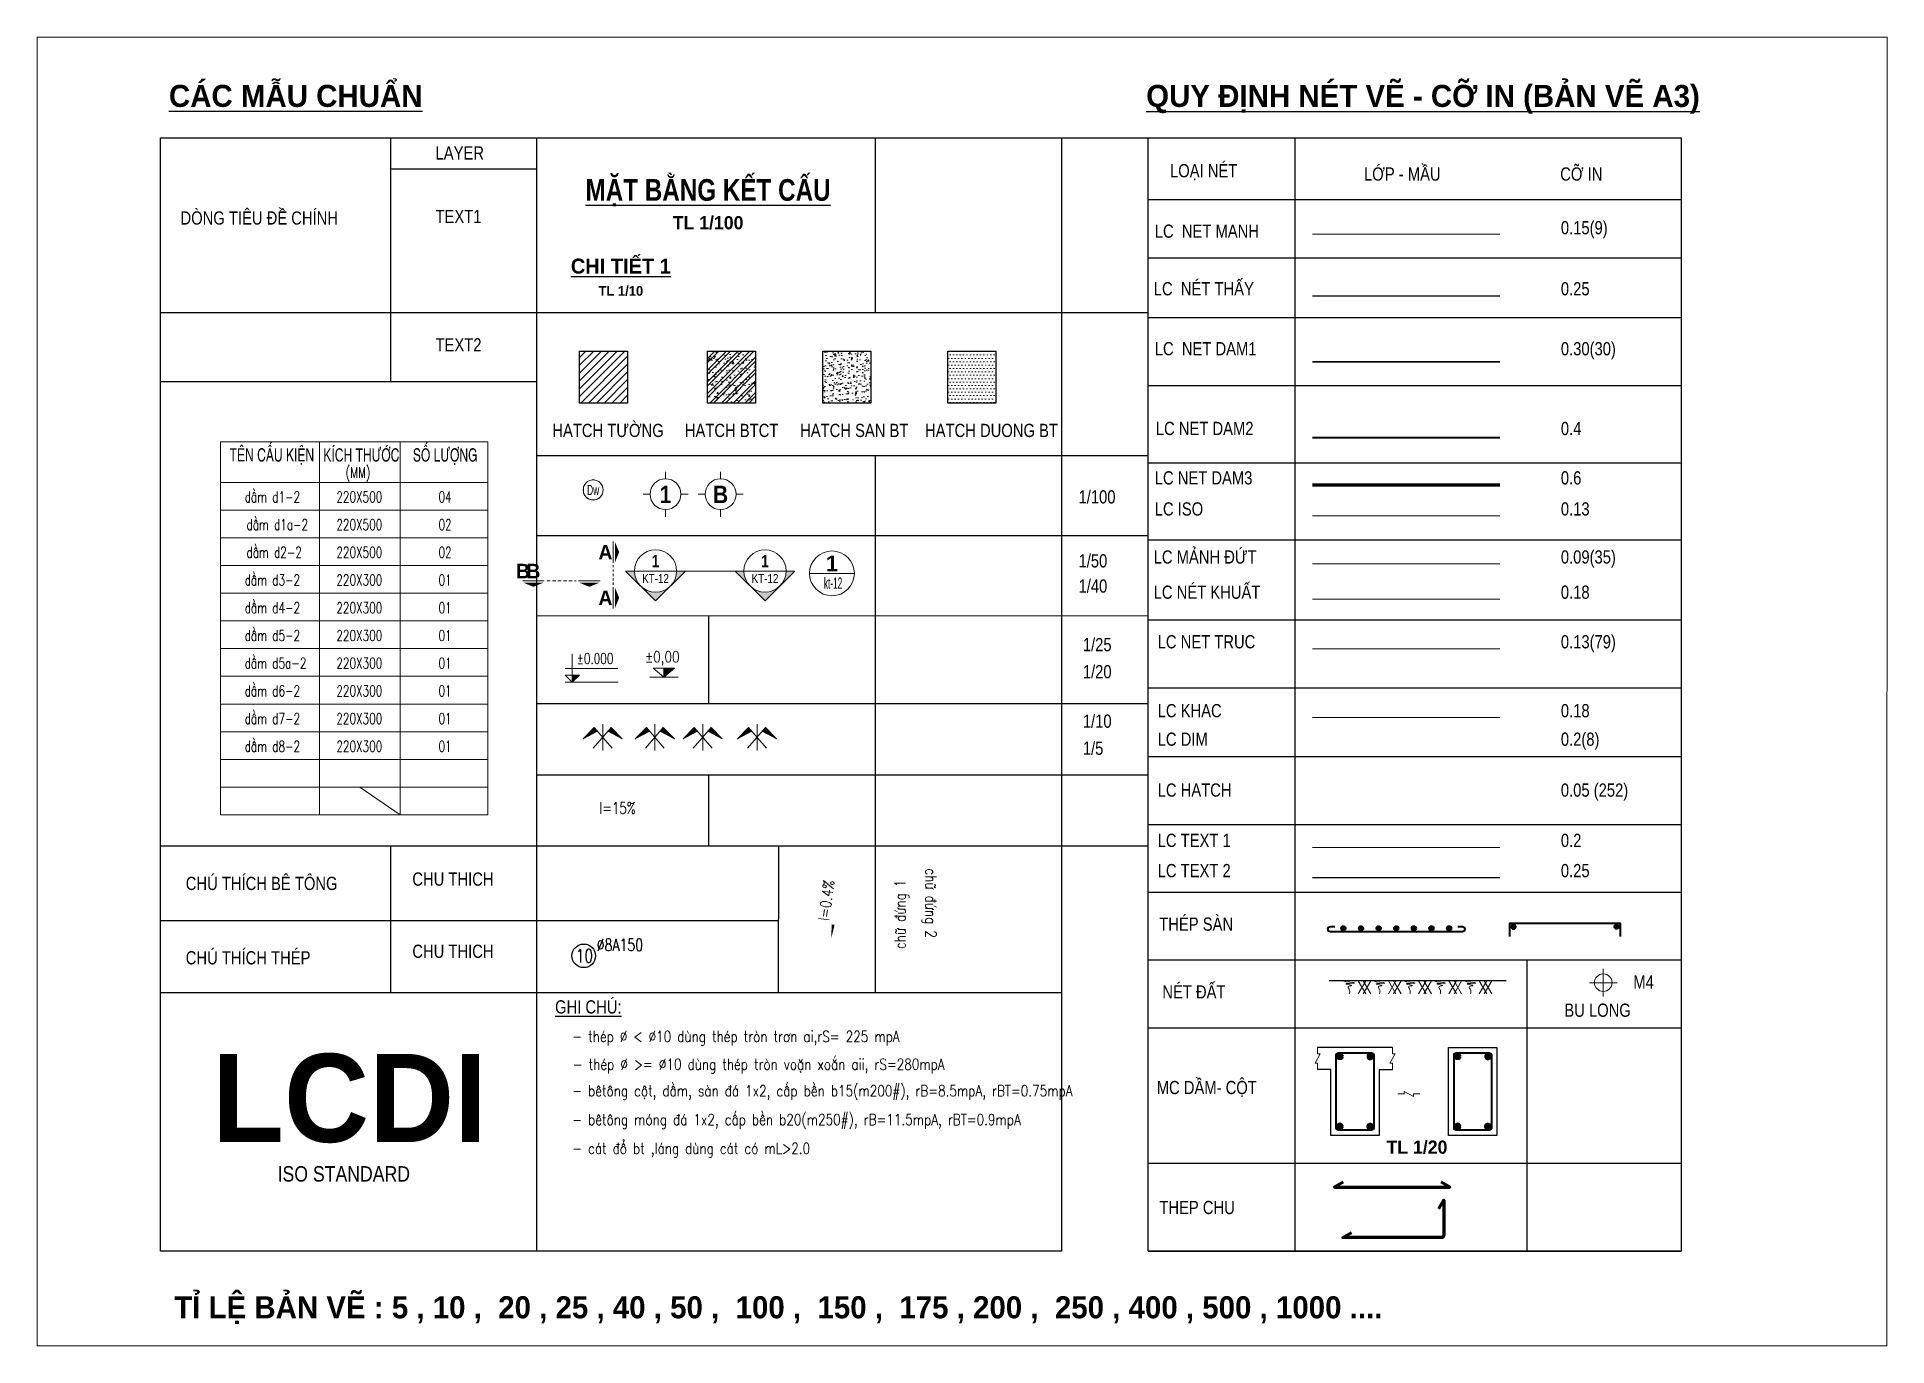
# Model space of a CAD drawing. Header units: inches. Extents: x -58 to 768, y -530 to 197.
# Drawn here: x 342 to 426, y -530.4 to -471 of the extents above; entities that cross this region are included whole.
import ezdxf
from ezdxf.enums import TextEntityAlignment as Align

# ---------------------------------------------------------------- set-up
doc = ezdxf.new("R2010")
doc.units = ezdxf.units.IN
doc.header["$MEASUREMENT"] = 0
doc.set_wipeout_variables(frame=1)
for name, pattern in [('CENTERX2', [4, 2.5, -0.5, 0.5, -0.5]), ('DASHDOT', [1, 0.5, -0.25, 0, -0.25]), ('HIDDEN', [0.375, 0.25, -0.125])]:
    doc.linetypes.add(name, pattern=pattern)
for name, color, linetype, lineweight in [('KICHTHUOC', 8, 'Continuous', 18), ('LC Dim', 8, 'Continuous', 18), ('LC Hatch', 252, 'Continuous', 9), ('LC Hatch @ 1 (1)', 252, 'Continuous', 0), ('LC ISO', 160, 'Continuous', 13), ('LC Khac', 4, 'Continuous', 9), ('LC MANH DUT', 35, 'HIDDEN', 5), ('LC Net dam 1', 30, 'Continuous', 30), ('LC Net dam2', 6, 'Continuous', 40), ('LC Net dam3', 1, 'Continuous', 60), ('LC Net khuat', 4, 'HIDDEN', 13), ('LC Net manh', 239, 'Continuous', 5), ('LC Net thay', 7, 'Continuous', 25), ('LC Net truc', 79, 'DASHDOT', 13), ('LC Text1', 3, 'Continuous', 20), ('LC Text2', 7, 'Continuous', 25), ('Text', 7, 'Continuous', 20), ('v-KICHTHUOC', 8, 'Continuous', 18), ('v-TEXT', 7, 'Continuous', 20)]:
    doc.layers.add(name, color=color, linetype=linetype, lineweight=lineweight)
doc.styles.add('arial', font='arial.ttf', dxfattribs={"width": 0.8})
doc.styles.add('Brief text', font='')
doc.styles.add('General text 2', font='arial.ttf')
doc.styles.add('LC 1', font='')
doc.styles.add('LC 2', font='', dxfattribs={"width": 0.7})
doc.styles.add('LC 3', font='vnsimli.shx', dxfattribs={"width": 0.75})
doc.styles.add('LC3', font='', dxfattribs={"width": 0.8})
doc.styles.add('T1', font='Vnsimli.shx', dxfattribs={"width": 0.7})
doc.styles.add('T2', font='', dxfattribs={"width": 0.8})
doc.styles.add('text', font='hoatbif.shx', dxfattribs={"width": 0.7})
doc.styles.add('text1', font='', dxfattribs={"width": 0.7, "height": 300})
doc.styles.get('Brief text').set_extended_font_data('.VnHelvetInsH', bold=True)
doc.styles.get('LC 1').set_extended_font_data('.VnAvantH', bold=True)
doc.styles.get('LC 2').set_extended_font_data('.VnArial NarrowH')
doc.styles.get('LC3').set_extended_font_data('.VnArialH', bold=True)
doc.styles.get('T2').set_extended_font_data('.VnArialH')
doc.styles.get('text1').set_extended_font_data('.VnHelvetInsH', bold=True)

msp = doc.modelspace()

# ---------------------------------------------------------------- texts
at = {"layer": 'LC Text1', "ltscale": 0.2, "style": 'LC 1', "width": 0.9}
for s, p in [('1', (370.525, -492.411, 0)), ('B', (373.026, -492.411, 0))]:
    msp.add_text(s, height=0.789, rotation=359.99922, dxfattribs=at).set_placement(p, align=Align.BOTTOM_CENTER)
at = {"layer": 'LC Text1', "style": 'LC 3', "width": 0.75}
msp.add_text(' I=15%%%', height=0.5243, rotation=359.99922, dxfattribs=at).set_placement((367.251, -506.275, 0))
at = {"layer": 'LC Text1', "color": 3, "style": 'LC 3', "width": 0.8}
for s, height, rotation, p in [('ch÷ ®øng 2', 0.5, 269.99922, (382.328, -508.752, 0)), ('ch÷ ®øng 1', 0.5, 89.99922, (381.425, -512.415, 0)), ('- thÐp %%C < %%C10 dïng thÐp trßn tr¬n ai,rS= 225 mpA', 0.50002, 359.99922, (366.293, -516.629, 0)), ('- thÐp %%C >= %%C10 dïng thÐp trßn voÆn xo¾n aii, rS=280mpA', 0.50002, 359.99922, (366.314, -517.891, 0)), ('- bªt«ng cét, dÇm, sµn ®¸ 1x2, cÊp bÒn b15(m200#), rB=8.5mpA, rBT=0.75mpA', 0.50002, 359.99922, (366.289, -519.095, 0)), ('- bªt«ng mãng ®¸ 1x2, cÊp bÒn b20(m250#), rB=11.5mpA, rBT=0.9mpA', 0.50002, 359.99922, (366.289, -520.401, 0)), ('- c¸t ®æ bt ,l¸ng dïng c¸t cã mL>2.0', 0.50002, 359.99922, (366.289, -521.708, 0))]:
    msp.add_text(s, height=height, rotation=rotation, dxfattribs=at).set_placement(p)
at = {"layer": 'LC Text2', "lineweight": -2}
for s, height, style, p in [('%%uc¸c mÉu chuÈn', 1.00003, 'LC 1', (347.976, -474.194, 0)), ('%%Uquy ®Þnh nÐt vÏ - cì in (b¶n vÏ A3)', 1.00003, 'LC 1', (392.35, -474.195, 0)), ('tl 1/20', 0.6, 'LC 1', (403.263, -521.703, 0)), ('iso standard', 0.70002, 'LC 2', (352.91, -522.964, 0)), ('tØ lÖ b¶n vÏ : 5 , 10 ,  20 , 25 , 40 , 50 ,  100 ,  150 ,  175 , 200 ,  250 , 400 , 500 , 1000 ....', 1.00003, 'LC 1', (348.215, -529.17, 0))]:
    msp.add_text(s, height=height, rotation=359.99922, dxfattribs=dict(at, style=style)).set_placement(p)
at = {"layer": 'LC Text2', "style": 'T2', "width": 0.8}
for s, height, p in [('layer', 0.6, (360.083, -476.584, 0)), ('lo¹i nÐt', 0.6, (393.433, -477.389, 0)), ('Líp - mÇu', 0.6, (402.24, -477.539, 0)), ('cì in', 0.6, (411.15, -477.539, 0)), ('dßng tiªu ®Ò chÝnh', 0.60002, (348.502, -479.535, 0)), ('text1', 0.6, (360.083, -479.467, 0)), ('LC  Net manh', 0.60002, (392.741, -480.132, 0)), ('0.15(9)', 0.6, (411.18, -479.975, 0)), ('LC  nÐt thÊy', 0.60002, (392.695, -482.746, 0)), ('0.25 ', 0.6, (411.18, -482.746, 0)), ('text2', 0.6, (360.083, -485.291, 0)), ('LC  Net dam1', 0.60002, (392.741, -485.467, 0)), ('0.30(30)', 0.6, (411.18, -485.468, 0)), ('HATCH T¦êNG', 0.60002, (365.386, -489.176, 0)), ('HATCH BTCT', 0.6, (371.402, -489.176, 0)), ('HATCH SAN BT', 0.60002, (376.636, -489.176, 0)), ('HATCH DUONG BT', 0.60002, (382.309, -489.176, 0)), ('LC Net dam2', 0.60002, (392.79, -489.086, 0)), ('0.4', 0.6, (411.18, -489.087, 0)), ('LC Net dam3', 0.60002, (392.74, -491.328, 0)), ('0.6', 0.6, (411.18, -491.329, 0)), ('1/100', 0.6, (389.279, -492.192, 0)), ('LC iso', 0.6, (392.74, -492.739, 0)), ('0.13', 0.6, (411.18, -492.739, 0)), ('1/50', 0.6, (389.279, -495.093, 0)), ('LC m¶nh ®øt', 0.60002, (392.691, -494.919, 0)), ('0.09(35)', 0.6, (411.18, -494.919, 0)), ('1/40', 0.6, (389.279, -496.239, 0)), ('LC nÐt khuÊt', 0.60002, (392.691, -496.517, 0)), ('0.18', 0.6, (411.18, -496.517, 0)), ('0.13(79)', 0.6, (411.18, -498.767, 0)), ('1/25', 0.6, (389.474, -498.897, 0)), ('LC Net truc', 0.60002, (392.873, -498.767, 0)), ('1/20', 0.6, (389.474, -500.125, 0)), ('LC khac', 0.6, (392.873, -501.893, 0)), ('0.18', 0.6, (411.18, -501.894, 0)), ('1/10', 0.6, (389.474, -502.37, 0)), ('1/5', 0.6, (389.474, -503.598, 0)), ('LC dim', 0.6, (392.873, -503.188, 0)), ('0.2(8)', 0.6, (411.18, -503.188, 0)), ('LC Hatch', 0.6, (392.873, -505.497, 0)), ('0.05 (252)', 0.6, (411.18, -505.498, 0)), ('LC text 1', 0.6, (392.873, -507.78, 0)), ('0.2', 0.6, (411.18, -507.781, 0)), ('chó thÝch bª t«ng', 0.60002, (348.74, -509.734, 0)), ('chu thich', 0.6, (359.029, -509.537, 0)), ('LC text 2', 0.6, (392.873, -509.152, 0)), ('0.25', 0.6, (411.18, -509.152, 0)), ('thÐp sµn', 0.6, (392.944, -511.581, 0)), ('chó thÝch thÐp', 0.60002, (348.74, -513.109, 0)), ('chu thich', 0.6, (359.029, -512.813, 0)), ('nÐt ®Êt', 0.6, (393.083, -514.656, 0)), ('m4', 0.6, (414.471, -514.209, 0)), ('%%Ughi chó:', 0.60002, (365.511, -515.337, 0)), ('bu long', 0.6, (411.338, -515.487, 0)), ('mc dÇm- cét', 0.60002, (392.83, -518.996, 0)), ('thep chu', 0.6, (392.949, -524.441, 0))]:
    msp.add_text(s, height=height, rotation=359.99922, dxfattribs=at).set_placement(p)
at = {"layer": 'LC Text2', "ltscale": 100, "style": 'LC 3', "width": 0.75}
msp.add_text('10', height=0.6111, rotation=359.99922, dxfattribs=at).set_placement((366.842, -512.719, 0), align=Align.MIDDLE_CENTER)
at = {"layer": 'LC Text2', "linetype": 'ByBlock', "style": 'LC 3', "width": 0.75}
msp.add_text('%%C8A150', height=0.5556, rotation=359.99922, dxfattribs=at).set_placement((367.399, -512.497, 0))
at = {"layer": 'LC Text2', "lineweight": -2, "style": 'LC 1'}
msp.add_text('LCDI', height=4.0001, rotation=359.99922, dxfattribs=at).set_placement((356.174, -519.167, 0), align=Align.MIDDLE)

# ---------------------------------------------------------------- blocks, each defined once
blk = doc.blocks.new('TIEUDE2')
at = {"layer": 'LC Text2', "color": 7, "style": 'LC 1'}
blk.add_attdef('%%UTIªU§Ò', text='', height=3.5, dxfattribs=at).set_placement((0, 0), align=Align.BOTTOM_CENTER)
blk.add_attdef('TL', text='', height=2.2, dxfattribs=at).set_placement((0, -1.8), align=Align.TOP_CENTER)
blk = doc.blocks.new('DXicon')
at = {"layer": 'LC Hatch', "ltscale": 50}
for points in [[(-1.15, 4.39), (-1.9, 5.26), (-4.45, 2.69)], [(4.45, 2.69), (1.9, 5.26), (1.15, 4.39)]]:
    blk.add_hatch(color=252, dxfattribs=at).paths.add_polyline_path(points)
at = {"layer": 'LC Net manh', "color": 8, "ltscale": 50}
for p, q in [((-1.9, 5.26), (-4.45, 2.69)), ((-4.45, 2.69), (-1.15, 4.39)), ((-2.13, 0.57), (1.9, 5.26)), ((2.13, 0.57), (-1.9, 5.26)), ((0, 0.04), (0, 6.04)), ((4.45, 2.69), (1.15, 4.39)), ((1.9, 5.26), (4.45, 2.69))]:
    blk.add_line(p, q, dxfattribs=at)
blk = doc.blocks.new('thep tron 2')
at = {"layer": 'LC Net dam2'}
for p, q in [((-0.5, 0.5), (0.5, 0.5)), ((0.35, 0.85), (-0.35, 0.15)), ((-0.35, 0.85), (0.35, 0.15)), ((0, 1), (0, 0))]:
    blk.add_line(p, q, dxfattribs=at)
blk.add_circle((0, 0.5), 0.5, dxfattribs=at)
blk = doc.blocks.new('theptron1')
at = {"layer": 'LC Net dam3'}
for p, q in [((-0.5, 0), (0.5, 0)), ((-0.35, 0.35), (0.35, -0.35)), ((0.35, 0.35), (-0.35, -0.35)), ((0, 0.5), (0, -0.5))]:
    blk.add_line(p, q, dxfattribs=at)
blk.add_circle((0, 0), 0.5, dxfattribs=at)
blk = doc.blocks.new('mat dat')
at = {"layer": 'LC Net manh'}
for p, q in [((2, 0), (3.73, -3)), ((3.73, 0), (2, -3)), ((3.15, 0), (4.88, -3)), ((4.88, 0), (3.15, -3))]:
    blk.add_line(p, q, dxfattribs=at)
blk.add_spline([(0, 0), (-1.21, -0.12), (1.21, -0.52), (-0.75, -0.75), (0.58, -1.1), (-0.23, -1.33), (0.06, -2.19), (0, -3)], degree=3, dxfattribs=at)
blk = doc.blocks.new('TTRUC')
at = {"layer": 'LC ISO'}
for p, q in [((0, 6.95), (0, 10.13)), ((-6.95, 0), (-10.13, 0)), ((6.95, 0), (10.13, 0)), ((0, -6.95), (0, -10.13))]:
    blk.add_line(p, q, dxfattribs=at)
at = {"layer": 'LC Net manh'}
blk.add_circle((0, 0), 6.95, dxfattribs=at)
blk = doc.blocks.new('TIEUDE1')
at = {"layer": 'LC Text2', "color": 7, "style": 'LC 1'}
blk.add_attdef('TIªU§Ò', text='', height=5, dxfattribs=at).set_placement((0, 0), align=Align.BOTTOM_CENTER)
blk.add_attdef('TL', text='', height=3, dxfattribs=at).set_placement((0, -2), align=Align.TOP_CENTER)
blk = doc.blocks.new('bu lon')
at = {"layer": 'LC Khac', "color": 9}
for p, q in [((0.79, 0), (-0.79, 0)), ((0, -0.79), (0, 0.79))]:
    blk.add_line(p, q, dxfattribs=at)
at = {"layer": 'LC Khac', "color": 7}
blk.add_circle((0, 0), 0.5, dxfattribs=at)
blk = doc.blocks.new('MM')
at = {"layer": 'LC Khac', "xscale": 2.289702860291335, "yscale": 2.289702860291335, "zscale": 2.289702860291335}
blk.add_blockref('bu lon', (0, 0), dxfattribs=at)
blk = doc.blocks.new('*U20')
at = {"layer": 'LC ISO'}
h = blk.add_hatch(color=256, dxfattribs=at)
h.paths.add_polyline_path([(0, -8.49), (4.24, -4.24, -0.198912), (0, -6, -0.198912), (-4.24, -4.24)])
h.paths.add_polyline_path([(8.49, 0), (6, 0, -0.198912), (4.24, -4.24)])
h.paths.add_polyline_path([(-4.24, -4.24, -0.198912), (-6, 0), (-8.49, 0)])
h = blk.add_hatch(color=256, dxfattribs=at)
h.paths.add_polyline_path([(31.08, -8.49), (35.32, -4.24, -0.198912), (31.08, -6, -0.198912), (26.84, -4.24)])
h.paths.add_polyline_path([(39.57, 0), (37.08, 0, -0.198912), (35.32, -4.24)])
h.paths.add_polyline_path([(26.84, -4.24, -0.198912), (25.08, 0), (22.59, 0)])
for p, q in [((-6, 0), (6, 0)), ((25.08, 0), (37.08, 0))]:
    blk.add_line(p, q, dxfattribs=at)
for points in [[(6, 0), (8.49, 0), (0, -8.49), (-8.49, 0), (-6, 0)], [(37.08, 0), (39.57, 0), (31.08, -8.49), (22.59, 0), (25.08, 0)]]:
    blk.add_lwpolyline(points, dxfattribs=at)
for centre in [(0, 0), (31.08, 0)]:
    blk.add_circle(centre, 6, dxfattribs=at)
at = {"layer": 'LC MANH DUT', "linetype": 'HIDDEN', "ltscale": 300}
blk.add_line((6, 0), (25.08, 0), dxfattribs=at)
at = {"layer": 'LC Text1', "style": 'Brief text', "width": 0.8, "flags": 8}
for tag, p in [('VIEW-NUMBER2', (0, 52)), ('VIEW-NUMBER1', (0, 0))]:
    blk.add_attdef(tag, text='', height=3.5, dxfattribs=at).set_placement(p, align=Align.BOTTOM_CENTER)
at = {"layer": 'LC Text1', "style": 'arial', "width": 0.8, "flags": 8}
for tag, p in [('SHEET-NUMBER2', (0, 51.13)), ('SHEET-NUMBER1', (0, -0.87))]:
    blk.add_attdef(tag, text='', height=2.5, dxfattribs=at).set_placement(p, align=Align.TOP_CENTER)
blk = doc.blocks.new('Caodo1')
at = {"layer": 'LC Text1'}
blk.add_hatch(color=4, dxfattribs=at).paths.add_polyline_path([(0, 200), (0, 0), (243, 200)])
at = {"layer": 'LC Text1', "color": 4}
for p, q in [((324, 0), (-324, 0)), ((0, 0), (0, 200))]:
    blk.add_line(p, q, dxfattribs=at)
blk.add_lwpolyline([(-243, 200), (243, 200), (0, 0), (0, 0)], close=True, dxfattribs=at)
at = {"layer": 'LC Text1', "color": 4, "style": 'T1', "width": 0.8}
blk.add_attdef('%%P0,00', text='', height=250, dxfattribs=at).set_placement((-39, 460), align=Align.MIDDLE_CENTER)
blk = doc.blocks.new('trich CT')
at = {"layer": 'LC ISO'}
blk.add_line((-500, 0), (500, 0), dxfattribs=at)
blk.add_circle((0, 0), 500, dxfattribs=at)
at = {"layer": 'LC Text1', "style": 'text1'}
blk.add_attdef('T', text='', height=350, dxfattribs=at).set_placement((0, 223), align=Align.MIDDLE_CENTER)
at = {"layer": 'LC Text1', "linetype": 'ByBlock', "style": 'text', "width": 0.7}
blk.add_attdef('KT', text='', height=250, dxfattribs=at).set_placement((0, -217), align=Align.MIDDLE_CENTER)
blk = doc.blocks.new('CT')
at = {"layer": 'LC Text1', "lineweight": 15}
blk.add_hatch(color=4, dxfattribs=at).paths.add_polyline_path([(3.25, 1.6), (1.64, 1.6), (1.64, 0)])
at = {"layer": 'LC Text1', "color": 4, "lineweight": 15, "ltscale": 50}
for p, q in [((12.09, 0), (0, 0)), ((0.05, 3.14), (12, 3.14))]:
    blk.add_line(p, q, dxfattribs=at)
for points in [[(1.64, 6.43), (1.64, 0)], [(1.64, 0), (0.03, 1.6), (1.64, 1.6)], [(1.64, 0), (3.25, 1.6), (1.64, 1.6)]]:
    blk.add_lwpolyline(points, dxfattribs=at)
at = {"layer": 'LC Text1', "color": 4, "style": 'LC 3', "width": 0.75}
blk.add_attdef('CT', (1.91, 3.5), '', height=2.2, dxfattribs=at)
blk = doc.blocks.new('matcatdoc')
at = {"layer": 'LC Khac', "color": 1, "ltscale": 2}
for p, q in [((0, 485), (0, 0)), ((0, -550), (0, -1036))]:
    blk.add_line(p, q, dxfattribs=at)
for points in [[(134, 243, 0, 471, 0), (37, 243, 275, 275, 0)], [(134, -793, 0, 471, 0), (37, -793, 275, 275, 0)]]:
    blk.add_lwpolyline(points, format="xyseb", dxfattribs=at)
at = {"layer": 'LC MANH DUT', "ltscale": 200}
blk.add_line((0, -49), (0, -506), dxfattribs=at)
at = {"ltscale": 2, "style": 'LC 1'}
for p in [(-179, 243), (-179, -793)]:
    blk.add_attdef('LC', text='', height=330, dxfattribs=at).set_placement(p, align=Align.MIDDLE_CENTER)
blk = doc.blocks.new('*U21')
at = {"layer": 'Defpoints'}
blk.add_lwpolyline([(0, 2.97), (-1.75, 2.41), (-2.83, 0.92), (-2.83, -0.92), (-1.75, -2.41), (0, -2.98), (1.75, -2.41), (2.83, -0.92), (2.83, 0.92), (1.75, 2.41)], close=True, dxfattribs=at)
at = {"layer": 'LC Text1', "style": 'General text 2', "width": 0.6, "flags": 8}
blk.add_attdef('SYMBOL', text='', height=3, dxfattribs=at).set_placement((0, 0), align=Align.MIDDLE_CENTER)
blk.add_wipeout([(0, 2.97), (-1.75, 2.41), (-2.83, 0.92), (-2.83, -0.92), (-1.75, -2.41), (0, -2.98), (1.75, -2.41), (2.83, -0.92), (2.83, 0.92), (1.75, 2.41)]).dxf.layer = 'LC Net manh'
at = {"layer": 'LC ISO'}
blk.add_circle((0, 0), 2.98, dxfattribs=at)
blk = doc.blocks.new('*U19')
at = {"layer": 'LC Khac', "color": 1, "ltscale": 2}
for p, q in [((0, 0), (-485, 0)), ((1271, 0), (785, 0))]:
    blk.add_line(p, q, dxfattribs=at)
for points in [[(-243, -134, 0, 471, 0), (-243, -37, 275, 275, 0)], [(1028, -134, 0, 471, 0), (1028, -37, 275, 275, 0)]]:
    blk.add_lwpolyline(points, format="xyseb", dxfattribs=at)
at = {"layer": 'LC MANH DUT', "ltscale": 300}
blk.add_line((66, 0), (732, 0), dxfattribs=at)
at = {"ltscale": 2, "style": 'LC 1'}
for p in [(-243, 222), (1028, 222)]:
    blk.add_attdef('LC', text='', height=330, dxfattribs=at).set_placement(p, align=Align.MIDDLE_CENTER)
blk = doc.blocks.new('DODOC1')
at = {"layer": 'KICHTHUOC'}
blk.add_lwpolyline([(-630, 0, 0, 0, 0), (762, 0, 0, 66.7, 0), (443, 0, 66.7, 66.7, 0)], format="xyseb", dxfattribs=at)
at = {"layer": 'Text', "style": 'T1', "width": 0.8}
blk.add_attdef('DOC', text='', height=250, dxfattribs=at).set_placement((-79, 226), align=Align.MIDDLE_CENTER)

# ---------------------------------------------------------------- hatches: boundary and pattern name
at = {"layer": 'LC Hatch', "ltscale": 3}
h = msp.add_hatch(dxfattribs=at)
h.set_pattern_fill('AR-CONC', color=256, scale=0.070327, angle=-0.00078)
h.set_pattern_definition([(49.99922, (456.1411, -648.8298), (0.5044248, -0.0441384), [0.052745, -0.5801952]), (354.9992, (456.1411, -648.8298), (-0.097572, 0.5289932), [0.042196, -0.4641562]), (100.45062, (456.1831, -648.83346), (0.4068532, 0.4848545), [0.0448264, -0.49309]), (46.1834, (456.1411, -648.6891), (0.7505538, -0.1164143), [0.0791175, -0.8702928]), (96.6348, (456.2036, -648.6988), (0.6573267, 0.685056), [0.0672396, -0.739635]), (351.1834, (456.1411, -648.6891), (0.6573262, 0.6850564), [0.063294, -0.6962343]), (20.99922, (456.2114, -648.7243), (0.4197811, -0.2831543), [0.052745, -0.5801952]), (325.9992, (456.2114, -648.7243), (0.1711226, 0.5099717), [0.042196, -0.4641562]), (71.45062, (456.2464, -648.7479), (0.5909039, 0.226817), [0.0448264, -0.49309]), (37.49922, (456.14109, -648.82978), (0.00855483, 0.23411312), [0, -0.45853004, 0, -0.47118885, 0, -0.46591435]), (7.49922, (456.14109, -648.82978), (0.1850119, 0.2773742), [0, -0.26864797, 0, -0.44798104, 0, -0.1775749]), (327.49922, (455.98426, -648.82978), (0.37541945, -0.01586723), [0, -0.17581673, 0, -0.5485482, 0, -0.7278813]), (317.49922, (455.91393, -648.82978), (0.4101365, 0.0703949), [0, -0.22856175, 0, -0.3642923, 0, -0.5169012])])
h.paths.add_polyline_path([(379.845, -485.281), (377.665, -485.281), (377.665, -487.636), (379.845, -487.636)])
h = msp.add_hatch(dxfattribs=at)
h.set_pattern_fill('DOTS', color=256, scale=2.461434, angle=-0.00078)
h.set_pattern_definition([(359.99922, (456.51705, -648.82978), (0.07692193, 0.15383859), [0, -0.15383964])])
h.paths.add_polyline_path([(385.519, -485.281), (383.339, -485.281), (383.339, -487.636), (385.519, -487.636)])
at = {"layer": 'LC Hatch @ 1 (1)', "ltscale": 2}
h = msp.add_hatch(dxfattribs=at)
h.set_pattern_fill('ANSI31', color=256, scale=2.000091, angle=-0.00078)
h.set_pattern_definition([(44.99922, (456.51705, -648.82978), (-0.17678234, 0.17678717), [])])
h.paths.add_polyline_path([(368.805, -487.636), (368.805, -485.281), (366.625, -485.281), (366.625, -487.635)])
h = msp.add_hatch(dxfattribs=at)
h.set_pattern_fill('BTCT', color=256, scale=0.100003, angle=-0.00078)
h.set_pattern_definition([(49.9992, (367.62015, -363.14694), (0.7172816, -0.062764), [0.0750023, -0.8250256]), (354.9992, (367.62015, -363.14694), (-0.1387453, 0.7522174), [0.060002, -0.6600205]), (100.4506, (367.6799, -363.1522), (0.5785368, 0.689453), [0.063742, -0.701164]), (46.1834, (367.62015, -362.9469), (1.067272, -0.165539), [0.1125035, -1.237538]), (96.6348, (367.7091, -362.9607), (0.934705, 0.974135), [0.095613, -1.051746]), (351.1834, (367.6202, -362.9469), (0.934704, 0.974136), [0.090003, -0.990031]), (20.9992, (367.72015, -362.99694), (0.59692, -0.4026395), [0.0750023, -0.8250256]), (325.9992, (367.72015, -362.99694), (0.243333, 0.725169), [0.060002, -0.6600205]), (71.4506, (367.7699, -363.0305), (0.840253, 0.322529), [0.063742, -0.701164]), (37.49922, (367.62015, -363.14694), (0.0121648, 0.332904), [0, -0.6520202, 0, -0.6700208, 0, -0.6625205]), (7.4992, (367.62015, -363.14694), (0.2630831, 0.3944203), [0, -0.3820118, 0, -0.6370198, 0, -0.2525078]), (327.49922, (367.39714, -363.14694), (0.5338387, -0.0225629), [0, -0.2500078, 0, -0.7800242, 0, -1.0350321]), (317.4992, (367.29714, -363.14694), (0.5832056, 0.1001001), [0, -0.32501, 0, -0.518016, 0, -0.7350228]), (44.9992, (367.62015, -363.14694), (-0.2651696, 0.2651769), []), (44.9992, (367.79693, -363.14694), (-0.2651696, 0.2651769), [])])
h.paths.add_polyline_path([(374.612, -485.281), (372.432, -485.281), (372.432, -487.636), (374.612, -487.636)])

# ---------------------------------------------------------------- linework, layer by layer
at = {"layer": 'LC ISO', "ltscale": 0.5}
msp.add_line((399.898, -492.755), (408.403, -492.755), dxfattribs=at)
at = {"layer": 'LC Khac', "ltscale": 0.5}
msp.add_line((399.898, -501.909), (408.402, -501.909), dxfattribs=at)
at = {"layer": 'LC MANH DUT', "ltscale": 300}
msp.add_line((399.898, -494.934), (408.403, -494.935), dxfattribs=at)
at = {"layer": 'LC Net dam 1'}
msp.add_line((399.898, -485.765), (408.403, -485.765), dxfattribs=at)
at = {"layer": 'LC Net dam2', "ltscale": 5}
msp.add_line((408.403, -489.206), (399.898, -489.206), dxfattribs=at)
at = {"layer": 'LC Net dam2', "elevation": 0}
msp.add_lwpolyline([(406.506, -511.39), (406.706, -511.39, -0.414214), (406.819, -511.503), (406.819, -511.516, -0.414214), (406.706, -511.63), (403.711, -511.629), (400.716, -511.629, -0.414214), (400.603, -511.516), (400.603, -511.503, -0.414214), (400.716, -511.389), (400.916, -511.389)], format="xyb", dxfattribs=at)
msp.add_lwpolyline([(408.87, -511.837), (408.87, -511.237), (413.87, -511.238), (413.87, -511.838)], dxfattribs=at)
for points in [[(400.983, -520.526), (400.983, -517.226, -0.414214), (401.083, -517.126), (402.583, -517.126, -0.414214), (402.683, -517.226), (402.683, -520.526, -0.414214), (402.583, -520.626), (401.083, -520.626, -0.414214)], [(406.328, -520.526), (406.328, -517.226, -0.414214), (406.428, -517.126), (407.928, -517.126, -0.414214), (408.028, -517.226), (408.028, -520.526, -0.414214), (407.928, -520.626), (406.428, -520.626, -0.414214)]]:
    msp.add_lwpolyline(points, format="xyb", close=True, dxfattribs=at)
at = {"layer": 'LC Net dam3', "ltscale": 0.5}
msp.add_line((399.898, -491.344), (408.403, -491.344), dxfattribs=at)
at = {"layer": 'LC Net dam3', "ltscale": 5, "elevation": 0}
msp.add_lwpolyline([(401.292, -522.987), (400.902, -523.212), (406.132, -523.212), (405.742, -522.987)], dxfattribs=at)
at = {"layer": 'LC Net dam3', "elevation": 0}
msp.add_lwpolyline([(405.636, -524.198), (405.861, -523.808), (405.861, -525.405, -0.414214), (405.761, -525.505), (401.285, -525.505), (401.675, -525.28)], format="xyb", dxfattribs=at)
at = {"layer": 'LC Net khuat', "ltscale": 300}
msp.add_line((399.898, -496.533), (408.403, -496.533), dxfattribs=at)
at = {"layer": 'LC Net manh'}
msp.add_line((399.898, -479.964), (408.403, -479.964), dxfattribs=at)
at = {"layer": 'LC Net manh', "elevation": 0}
for points in [[(400.133, -517.876), (400.133, -517.59), (400.018, -517.59), (400.248, -517.162), (400.133, -517.162), (400.133, -516.876)], [(403.533, -517.876), (403.533, -517.59), (403.418, -517.59), (403.649, -517.162), (403.533, -517.162), (403.533, -516.876)], [(403.774, -518.988), (404.061, -518.988), (404.061, -518.872), (404.488, -519.103), (404.488, -518.988), (404.774, -518.988)]]:
    msp.add_lwpolyline(points, dxfattribs=at)
at = {"layer": 'LC Net thay'}
for p, q in [((358.033, -475.592), (358.033, -486.65)), ((364.661, -475.592), (364.66, -526.128)), ((380.041, -475.592), (380.041, -483.518)), ((388.505, -475.592), (392.447, -475.592)), ((399.106, -475.592), (399.106, -526.128)), ((364.661, -477.013), (358.033, -477.013)), ((392.447, -478.395), (416.642, -478.395)), ((392.447, -481.042), (416.642, -481.042)), ((399.898, -482.762), (408.403, -482.762)), ((347.596, -483.517), (380.041, -483.518)), ((347.596, -483.517), (392.447, -483.518)), ((392.447, -483.753), (416.642, -483.753)), ((347.596, -486.65), (364.66, -486.65)), ((392.447, -486.843), (416.642, -486.844)), ((364.66, -490.013), (392.447, -490.013)), ((380.041, -490.013), (380.041, -514.386)), ((392.447, -490.342), (416.641, -490.342)), ((364.66, -493.647), (392.447, -493.648)), ((392.447, -493.841), (416.641, -493.841)), ((364.66, -497.282), (392.447, -497.283)), ((372.476, -497.282), (372.476, -501.266)), ((392.447, -497.476), (416.641, -497.476)), ((392.447, -500.551), (416.641, -500.552)), ((364.66, -501.265), (392.447, -501.266)), ((392.447, -503.678), (416.641, -503.678)), ((364.66, -504.506), (380.041, -504.506)), ((364.66, -504.506), (392.447, -504.506)), ((372.475, -504.506), (372.475, -507.728)), ((392.447, -506.753), (416.641, -506.754)), ((347.596, -507.728), (392.447, -507.728)), ((358.033, -507.728), (358.033, -514.386)), ((375.662, -514.386), (375.663, -507.728)), ((392.447, -509.829), (416.641, -509.829)), ((399.898, -509.168), (408.402, -509.168)), ((347.596, -511.11), (375.662, -511.11)), ((392.447, -512.904), (416.641, -512.904)), ((409.632, -512.904), (409.632, -526.128)), ((408.701, -513.85), (400.661, -513.85)), ((347.596, -514.386), (388.504, -514.386)), ((347.596, -514.386), (388.504, -514.386)), ((392.447, -515.98), (416.641, -515.98)), ((403.533, -516.876), (400.133, -516.876)), ((400.733, -517.876), (400.133, -517.876)), ((402.933, -517.876), (403.533, -517.876)), ((392.447, -522.131), (416.641, -522.131)), ((392.446, -526.128), (416.641, -526.128))]:
    msp.add_line(p, q, dxfattribs=at)
at = {"layer": 'LC Net thay', "elevation": 0}
for points in [[(392.447, -475.592), (416.642, -475.593), (416.641, -526.128), (392.446, -526.128)], [(406.078, -516.876), (408.278, -516.876), (408.278, -520.876), (406.078, -520.876)]]:
    msp.add_lwpolyline(points, close=True, dxfattribs=at)
msp.add_lwpolyline([(402.933, -517.876), (402.933, -520.876), (400.733, -520.876), (400.733, -517.876)], dxfattribs=at)
at = {"layer": 'LC Net truc', "linetype": 'CENTERX2', "ltscale": 200}
msp.add_line((399.898, -498.782), (408.403, -498.783), dxfattribs=at)
at = {"layer": 'LC Text1'}
msp.add_line((399.898, -507.796), (408.402, -507.796), dxfattribs=at)
at = {"layer": 'LC Text2', "ltscale": 2, "elevation": 0}
for points in [[(366.625, -485.281), (368.805, -485.281), (368.805, -487.636), (366.625, -487.635)], [(372.432, -485.281), (374.612, -485.281), (374.612, -487.636), (372.432, -487.636)], [(377.665, -485.281), (379.845, -485.281), (379.845, -487.636), (377.665, -487.636)], [(383.339, -485.281), (385.519, -485.281), (385.519, -487.636), (383.339, -487.636)]]:
    msp.add_lwpolyline(points, close=True, dxfattribs=at)
at = {"layer": 'LC Text2', "ltscale": 100}
msp.add_circle((366.812, -512.719, 0), 0.535, dxfattribs=at)

# ---------------------------------------------------------------- block references
at = {"layer": 'LC Dim'}
for p, xscale, yscale, zscale, rotation in [((401.143, -517.286, 0), 0.2000062016392256, 0.2000062016392256, 0.2000062016392256, 359.999216292062), ((402.523, -517.286, 0), -0.2000062016392256, 0.2000062016392253, 0.2000062016392253, 359.999216292062), ((406.488, -517.286, 0), 0.2000062016392256, 0.2000062016392256, 0.2000062016392256, 359.999216292062), ((407.868, -517.286, 0), -0.2000062016392256, 0.2000062016392253, 0.2000062016392253, 359.999216292062), ((401.143, -520.466, 0), -0.2000062016392254, 0.2000062016392253, 0.2000062016392253, 179.9992162950231), ((402.523, -520.466, 0), 0.2000062016392254, 0.2000062016392254, 0.2000062016392254, 179.9992162950232), ((406.488, -520.466, 0), -0.2000062016392254, 0.2000062016392253, 0.2000062016392253, 179.9992162950231), ((407.868, -520.466, 0), 0.2000062016392254, 0.2000062016392254, 0.2000062016392254, 179.9992162950232)]:
    msp.add_blockref('theptron1', p, dxfattribs=dict(at, xscale=xscale, yscale=yscale, zscale=zscale, rotation=rotation))
at = {"layer": 'LC Hatch', "xscale": 0.2000062016392256, "yscale": 0.2000062016392256, "zscale": 0.2000062016392256, "rotation": 359.999216292062}
for p in [(367.672, -503.409, 0), (370.042, -503.409, 0), (372.213, -503.409, 0), (374.68, -503.409, 0)]:
    msp.add_blockref('DXicon', p, dxfattribs=at)
at = {"layer": 'LC ISO', "xscale": 0.1007875447450534, "yscale": 0.1007875447450534, "zscale": 0.1007875447450534, "rotation": 359.999216292062}
for p in [(370.525, -491.769, 0), (373.026, -491.769, 0)]:
    msp.add_blockref('TTRUC', p, dxfattribs=at)
at = {"layer": 'LC ISO'}
ref = msp.add_blockref('*U20', (370.071, -495.256, 0), dxfattribs=dict(at, xscale=0.1600049613114305, yscale=0.1600049613114305, zscale=0.1600049613114305, rotation=359.999216292062))
ref.add_attrib('VIEW-NUMBER1', '1', dxfattribs={"layer": 'LC Text1', "height": 0.56, "rotation": 359.99922, "style": 'Brief text', "width": 0.8}).set_placement((370.071, -495.256, 0), align=Align.BOTTOM_CENTER)
ref.add_attrib('SHEET-NUMBER1', 'KT-12', dxfattribs={"layer": 'LC Text1', "height": 0.4, "rotation": 359.99922, "style": 'arial', "width": 0.8}).set_placement((370.071, -495.395, 0), align=Align.TOP_CENTER)
ref.add_attrib('VIEW-NUMBER2', '1', dxfattribs={"layer": 'LC Text1', "height": 0.56, "rotation": 359.99922, "style": 'Brief text', "width": 0.8}).set_placement((375.044, -495.256, 0), align=Align.BOTTOM_CENTER)
ref.add_attrib('SHEET-NUMBER2', 'KT-12', dxfattribs={"layer": 'LC Text1', "height": 0.4, "rotation": 359.99922, "style": 'arial', "width": 0.8}).set_placement((375.044, -495.395, 0), align=Align.TOP_CENTER)
ref = msp.add_blockref('trich CT', (378.082, -495.362, 0), dxfattribs=dict(at, xscale=0.002036634578979007, yscale=0.002036634578979007, zscale=0.002036634578979007, rotation=359.999216292062))
ref.add_attrib('T', '1', dxfattribs={"layer": 'LC Text2', "height": 0.713, "rotation": 359.99922, "style": 'text1'}).set_placement((378.082, -494.909, 0), align=Align.MIDDLE_CENTER)
ref.add_attrib('KT', ' kt-12', dxfattribs={"layer": 'LC Text2', "linetype": 'ByBlock', "height": 0.5092, "rotation": 359.99922, "style": 'text', "width": 0.55}).set_placement((378.082, -495.805, 0), align=Align.MIDDLE_CENTER)
at = {"layer": 'LC Khac', "xscale": 0.2000062016392256, "yscale": 0.2000062016392256, "zscale": 0.2000062016392256, "rotation": 359.999216292062}
for p in [(401.572, -513.85, 0), (402.947, -513.85, 0), (404.323, -513.85, 0), (405.699, -513.85, 0), (407.074, -513.85, 0)]:
    msp.add_blockref('mat dat', p, dxfattribs=at)
at = {"layer": 'LC MANH DUT', "xscale": 0.3494011473849702, "yscale": 0.3494011473849702, "zscale": 0.3494011473849702, "rotation": 359.999216292062}
msp.add_blockref('MM', (413.105, -513.938, 0), dxfattribs=at)
at = {"layer": 'LC Net dam2'}
for p, xscale, yscale, zscale, rotation in [((401.306, -511.569, 0), 0.2000062016392256, 0.2000062016392256, 0.2000062016392256, 359.999216292062), ((402.106, -511.569, 0), 0.2000062016392256, 0.2000062016392256, 0.2000062016392256, 359.999216292062), ((402.906, -511.569, 0), 0.2000062016392256, 0.2000062016392256, 0.2000062016392256, 359.999216292062), ((403.706, -511.569, 0), 0.2000062016392256, 0.2000062016392256, 0.2000062016392256, 359.999216292062), ((404.506, -511.569, 0), 0.2000062016392256, 0.2000062016392256, 0.2000062016392256, 359.999216292062), ((405.307, -511.57, 0), 0.2000062016392256, 0.2000062016392256, 0.2000062016392256, 359.999216292062), ((406.107, -511.57, 0), 0.2000062016392256, 0.2000062016392256, 0.2000062016392256, 359.999216292062), ((409.03, -511.297, 0), -0.2000062016392254, 0.2000062016392253, 0.2000062016392253, 179.9992162950231), ((413.71, -511.298, 0), 0.2000062016392254, 0.2000062016392254, 0.2000062016392254, 179.9992162950232)]:
    msp.add_blockref('thep tron 2', p, dxfattribs=dict(at, xscale=xscale, yscale=yscale, zscale=zscale, rotation=rotation))
at = {"layer": 'LC Net manh'}
ref = msp.add_blockref('matcatdoc', (368.153, -494.886, 0), dxfattribs=dict(at, xscale=0.002000062016392882, yscale=0.002000062016392882, zscale=0.002000062016392882, rotation=359.999216292062))
ref.add_attrib('LC', 'A', dxfattribs={"layer": '0', "ltscale": 2, "height": 0.66, "rotation": 359.99922, "style": 'LC 1'}).set_placement((367.796, -496.471, 0), align=Align.MIDDLE_CENTER)
ref.add_attrib('LC', 'A', dxfattribs={"layer": '0', "ltscale": 2, "height": 0.66, "rotation": 359.99922, "style": 'LC 1'}).set_placement((367.796, -494.4, 0), align=Align.MIDDLE_CENTER)
ref = msp.add_blockref('*U19', (365.01, -495.705, 0), dxfattribs=dict(at, xscale=0.002000062016392882, yscale=0.002000062016392882, zscale=0.002000062016392882, rotation=359.999216292062))
ref.add_attrib('LC', 'B', dxfattribs={"layer": '0', "ltscale": 2, "height": 0.66, "rotation": 359.99922, "style": 'LC 1'}).set_placement((364.051, -495.26, 0), align=Align.MIDDLE_CENTER)
ref.add_attrib('LC', 'B', dxfattribs={"layer": '0', "ltscale": 2, "height": 0.66, "rotation": 359.99922, "style": 'LC 1'}).set_placement((364.525, -495.26, 0), align=Align.MIDDLE_CENTER)
at = {"layer": 'LC Text1'}
ref = msp.add_blockref('Caodo1', (370.454, -500.067, 0), dxfattribs=dict(at, xscale=0.002000062016392882, yscale=0.002000062016392882, zscale=0.002000062016392882, rotation=359.999216292062))
ref.add_attrib('%%P0,00', '%%p0,00', dxfattribs={"layer": 'LC Text2', "height": 0.5, "rotation": 359.99922, "style": 'T1', "width": 0.8}).set_placement((370.376, -499.148, 0), align=Align.MIDDLE_CENTER)
ref = msp.add_blockref('CT', (365.964, -500.303, 0), dxfattribs=dict(at, xscale=0.2000062016392256, yscale=0.2000062016392256, zscale=0.2000062016392256, rotation=359.999216292062))
ref.add_attrib('CT', '%%P0.000', (366.492, -499.474, 0), dxfattribs={"color": 3, "height": 0.496, "rotation": 359.99922, "style": 'LC 3', "width": 0.7})
at = {"layer": 'LC Text2'}
ref = msp.add_blockref('TIEUDE1', (372.457, -478.75, 0), dxfattribs=dict(at, xscale=0.2000062016392256, yscale=0.2000062016392256, zscale=0.2000062016392256, rotation=359.999216292062))
ref.add_attrib('TIªU§Ò', '%%UmÆt b»ng kÕt cÊu', dxfattribs={"color": 7, "height": 0.98491, "rotation": 359.99922, "style": 'LC3', "width": 0.8}).set_placement((372.457, -478.75, 0), align=Align.BOTTOM_CENTER)
ref.add_attrib('TL', 'TL 1/100', dxfattribs={"color": 7, "height": 0.6, "rotation": 359.99922, "style": 'LC 1'}).set_placement((372.457, -479.15, 0), align=Align.TOP_CENTER)
ref = msp.add_blockref('TIEUDE2', (368.496, -481.962, 0), dxfattribs=dict(at, xscale=0.2000062016392256, yscale=0.2000062016392256, zscale=0.2000062016392256, rotation=359.999216292062))
ref.add_attrib('%%UTIªU§Ò', '%%Uchi tiÕt 1', dxfattribs={"color": 7, "height": 0.67925, "rotation": 359.99922, "style": 'LC 1'}).set_placement((368.496, -481.962, 0), align=Align.BOTTOM_CENTER)
ref.add_attrib('TL', 'TL 1/10', dxfattribs={"color": 7, "height": 0.44, "rotation": 359.99922, "style": 'LC 1'}).set_placement((368.496, -482.322, 0), align=Align.TOP_CENTER)
at = {"layer": 'v-KICHTHUOC'}
ref = msp.add_blockref('DODOC1', (378.254, -510.424, 0), dxfattribs=dict(at, xscale=-0.00200009116768325, yscale=0.00200009116768325, zscale=0.00200009116768325, rotation=82.3267871807796))
ref.add_attrib('DOC', 'I=0.4%', dxfattribs={"layer": 'v-TEXT', "height": 0.5, "rotation": 82.32679, "style": 'T1', "width": 0.8}).set_placement((377.827, -510.207, 0), align=Align.MIDDLE_CENTER)

msp.set_redraw_order([(e.dxf.handle, doc.entitydb.next_handle()) for e in msp.query("TEXT MTEXT ATTDEF DIMENSION ARC_DIMENSION")])  # texts and dimensions are drawn at this point

# ---------------------------------------------------------------- wipeouts: each hides what was drawn before it
at = {"ltscale": 500}
msp.add_wipeout([(350.313, -489.391), (362.462, -489.391), (362.462, -506.322), (350.312, -506.322)], dxfattribs=at).dxf.layer = 'LC Net truc'

# ---------------------------------------------------------------- next in the draw order: linework, layer by layer
at = {"layer": 'LC Dim', "ltscale": 3, "elevation": 0}
msp.add_lwpolyline([(341.987, -471.023), (425.989, -471.024), (425.988, -530.425), (341.986, -530.424)], close=True, dxfattribs=at)
at = {"layer": 'LC MANH DUT', "ltscale": 500, "elevation": 0}
for points in [[(350.313, -489.391), (354.811, -489.391), (354.811, -491.232), (350.313, -491.232)], [(354.811, -489.391), (358.475, -489.391), (358.475, -491.232), (354.811, -491.232)], [(358.475, -489.391), (362.462, -489.391), (362.462, -491.233), (358.475, -491.232)], [(350.313, -491.232), (354.811, -491.232), (354.811, -492.49), (350.313, -492.49)], [(354.811, -491.232), (358.475, -491.232), (358.475, -492.49), (354.811, -492.49)], [(358.475, -491.232), (362.462, -491.233), (362.462, -492.49), (358.475, -492.49)], [(350.313, -492.49), (354.811, -492.49), (354.811, -493.747), (350.313, -493.747)], [(354.811, -492.49), (358.475, -492.49), (358.475, -493.747), (354.811, -493.747)], [(358.475, -492.49), (362.462, -492.49), (362.462, -493.747), (358.475, -493.747)], [(350.313, -493.747), (354.811, -493.747), (354.811, -495.005), (350.313, -495.005)], [(354.811, -493.747), (358.475, -493.747), (358.475, -495.005), (354.811, -495.005)], [(358.475, -493.747), (362.462, -493.747), (362.462, -495.005), (358.475, -495.005)], [(350.313, -495.005), (354.811, -495.005), (354.811, -496.262), (350.313, -496.262)], [(354.811, -495.005), (358.475, -495.005), (358.475, -496.262), (354.811, -496.262)], [(358.475, -495.005), (362.462, -495.005), (362.462, -496.262), (358.475, -496.262)], [(350.313, -496.262), (354.811, -496.262), (354.811, -497.52), (350.313, -497.52)], [(354.811, -496.262), (358.475, -496.262), (358.475, -497.52), (354.811, -497.52)], [(358.475, -496.262), (362.462, -496.262), (362.462, -497.52), (358.475, -497.52)], [(350.313, -497.52), (354.811, -497.52), (354.811, -498.777), (350.313, -498.777)], [(354.811, -497.52), (358.475, -497.52), (358.475, -498.777), (354.811, -498.777)], [(358.475, -497.52), (362.462, -497.52), (362.462, -498.777), (358.475, -498.777)], [(350.313, -498.777), (354.811, -498.777), (354.811, -500.035), (350.313, -500.035)], [(354.811, -498.777), (358.475, -498.777), (358.475, -500.035), (354.811, -500.035)], [(358.475, -498.777), (362.462, -498.777), (362.462, -500.035), (358.475, -500.035)], [(350.313, -500.035), (354.811, -500.035), (354.811, -501.292), (350.313, -501.292)], [(354.811, -500.035), (358.475, -500.035), (358.475, -501.292), (354.811, -501.292)], [(358.475, -500.035), (362.462, -500.035), (362.462, -501.292), (358.475, -501.292)], [(350.313, -501.292), (354.811, -501.292), (354.811, -502.55), (350.313, -502.55)], [(354.811, -501.292), (358.475, -501.292), (358.475, -502.55), (354.811, -502.55)], [(358.475, -501.292), (362.462, -501.292), (362.462, -502.55), (358.475, -502.55)], [(350.313, -502.55), (354.811, -502.55), (354.811, -503.807), (350.312, -503.807)], [(354.811, -502.55), (358.475, -502.55), (358.475, -503.807), (354.811, -503.807)], [(358.475, -502.55), (362.462, -502.55), (362.462, -503.807), (358.475, -503.807)], [(350.312, -503.807), (354.811, -503.807), (354.811, -505.065), (350.312, -505.065)], [(354.811, -503.807), (358.475, -503.807), (358.475, -505.065), (354.811, -505.065)], [(358.475, -503.807), (362.462, -503.807), (362.462, -505.065), (358.475, -505.065)], [(350.312, -505.065), (354.811, -505.065), (354.811, -506.322), (350.312, -506.322)], [(354.811, -505.065), (358.475, -505.065), (358.475, -506.322), (354.811, -506.322)], [(356.643, -505.065), (362.462, -505.065), (362.462, -506.322), (358.475, -506.322)]]:
    msp.add_lwpolyline(points, close=True, dxfattribs=at)
at = {"layer": 'LC Net thay', "elevation": 0}
msp.add_lwpolyline([(347.596, -475.592), (388.505, -475.592), (388.504, -526.128), (347.595, -526.127)], close=True, dxfattribs=at)

# ---------------------------------------------------------------- next in the draw order: texts
at = {"layer": 'LC Text1', "color": 3, "style": 'LC 3', "width": 0.7}
for s, p in [('(MM)', (356, -491.033, 0)), ('dÇm d1-2', (351.418, -492.142, 0)), ('220X500', (355.58, -492.142, 0)), ('04', (360.217, -492.142, 0)), ('dÇm d1a-2', (351.5, -493.399, 0)), ('220X500', (355.58, -493.399, 0)), ('02', (360.217, -493.399, 0)), ('dÇm d2-2', (351.5, -494.657, 0)), ('220X500', (355.58, -494.657, 0)), ('02', (360.217, -494.657, 0)), ('dÇm d3-2', (351.418, -495.914, 0)), ('220X300', (355.58, -495.914, 0)), ('01', (360.217, -495.914, 0)), ('dÇm d4-2', (351.418, -497.171, 0)), ('220X300', (355.58, -497.172, 0)), ('01', (360.217, -497.172, 0)), ('dÇm d5-2', (351.418, -498.429, 0)), ('220X300', (355.58, -498.429, 0)), ('01', (360.217, -498.429, 0)), ('dÇm d5a-2', (351.418, -499.686, 0)), ('220X300', (355.58, -499.687, 0)), ('01', (360.217, -499.687, 0)), ('dÇm d6-2', (351.418, -500.944, 0)), ('220X300', (355.58, -500.944, 0)), ('01', (360.216, -500.944, 0)), ('dÇm d7-2', (351.418, -502.201, 0)), ('220X300', (355.58, -502.202, 0)), ('01', (360.216, -502.202, 0)), ('dÇm d8-2', (351.418, -503.459, 0)), ('220X300', (355.58, -503.459, 0)), ('01', (360.216, -503.459, 0))]:
    msp.add_text(s, height=0.496, rotation=359.99922, dxfattribs=at).set_placement(p)
at = {"layer": 'LC Text2', "lineweight": -2, "style": 'LC 2', "width": 0.8}
for s, height, p in [('tªn cÊu kiÖn', 0.60002, (350.73, -490.286, 0)), ('kÝch th\xadíc', 0.6, (354.987, -490.287, 0)), ('sè l\xadîng', 0.6, (359.053, -490.287, 0))]:
    msp.add_text(s, height=height, rotation=359.99922, dxfattribs=at).set_placement(p)

# ---------------------------------------------------------------- next in the draw order: block references
at = {"layer": 'LC Net manh'}
ref = msp.add_blockref('*U21', (367.239, -491.577, 0), dxfattribs=dict(at, xscale=0.1524753160732051, yscale=0.1524753160732051, zscale=0.1524753160732051, rotation=359.999216292062))
ref.add_attrib('SYMBOL', 'Dw', dxfattribs={"layer": 'LC Text1', "height": 0.4574, "rotation": 359.99922, "style": 'General text 2', "width": 0.6}).set_placement((367.239, -491.577, 0), align=Align.MIDDLE_CENTER)

doc.saveas('drawing.dxf')
